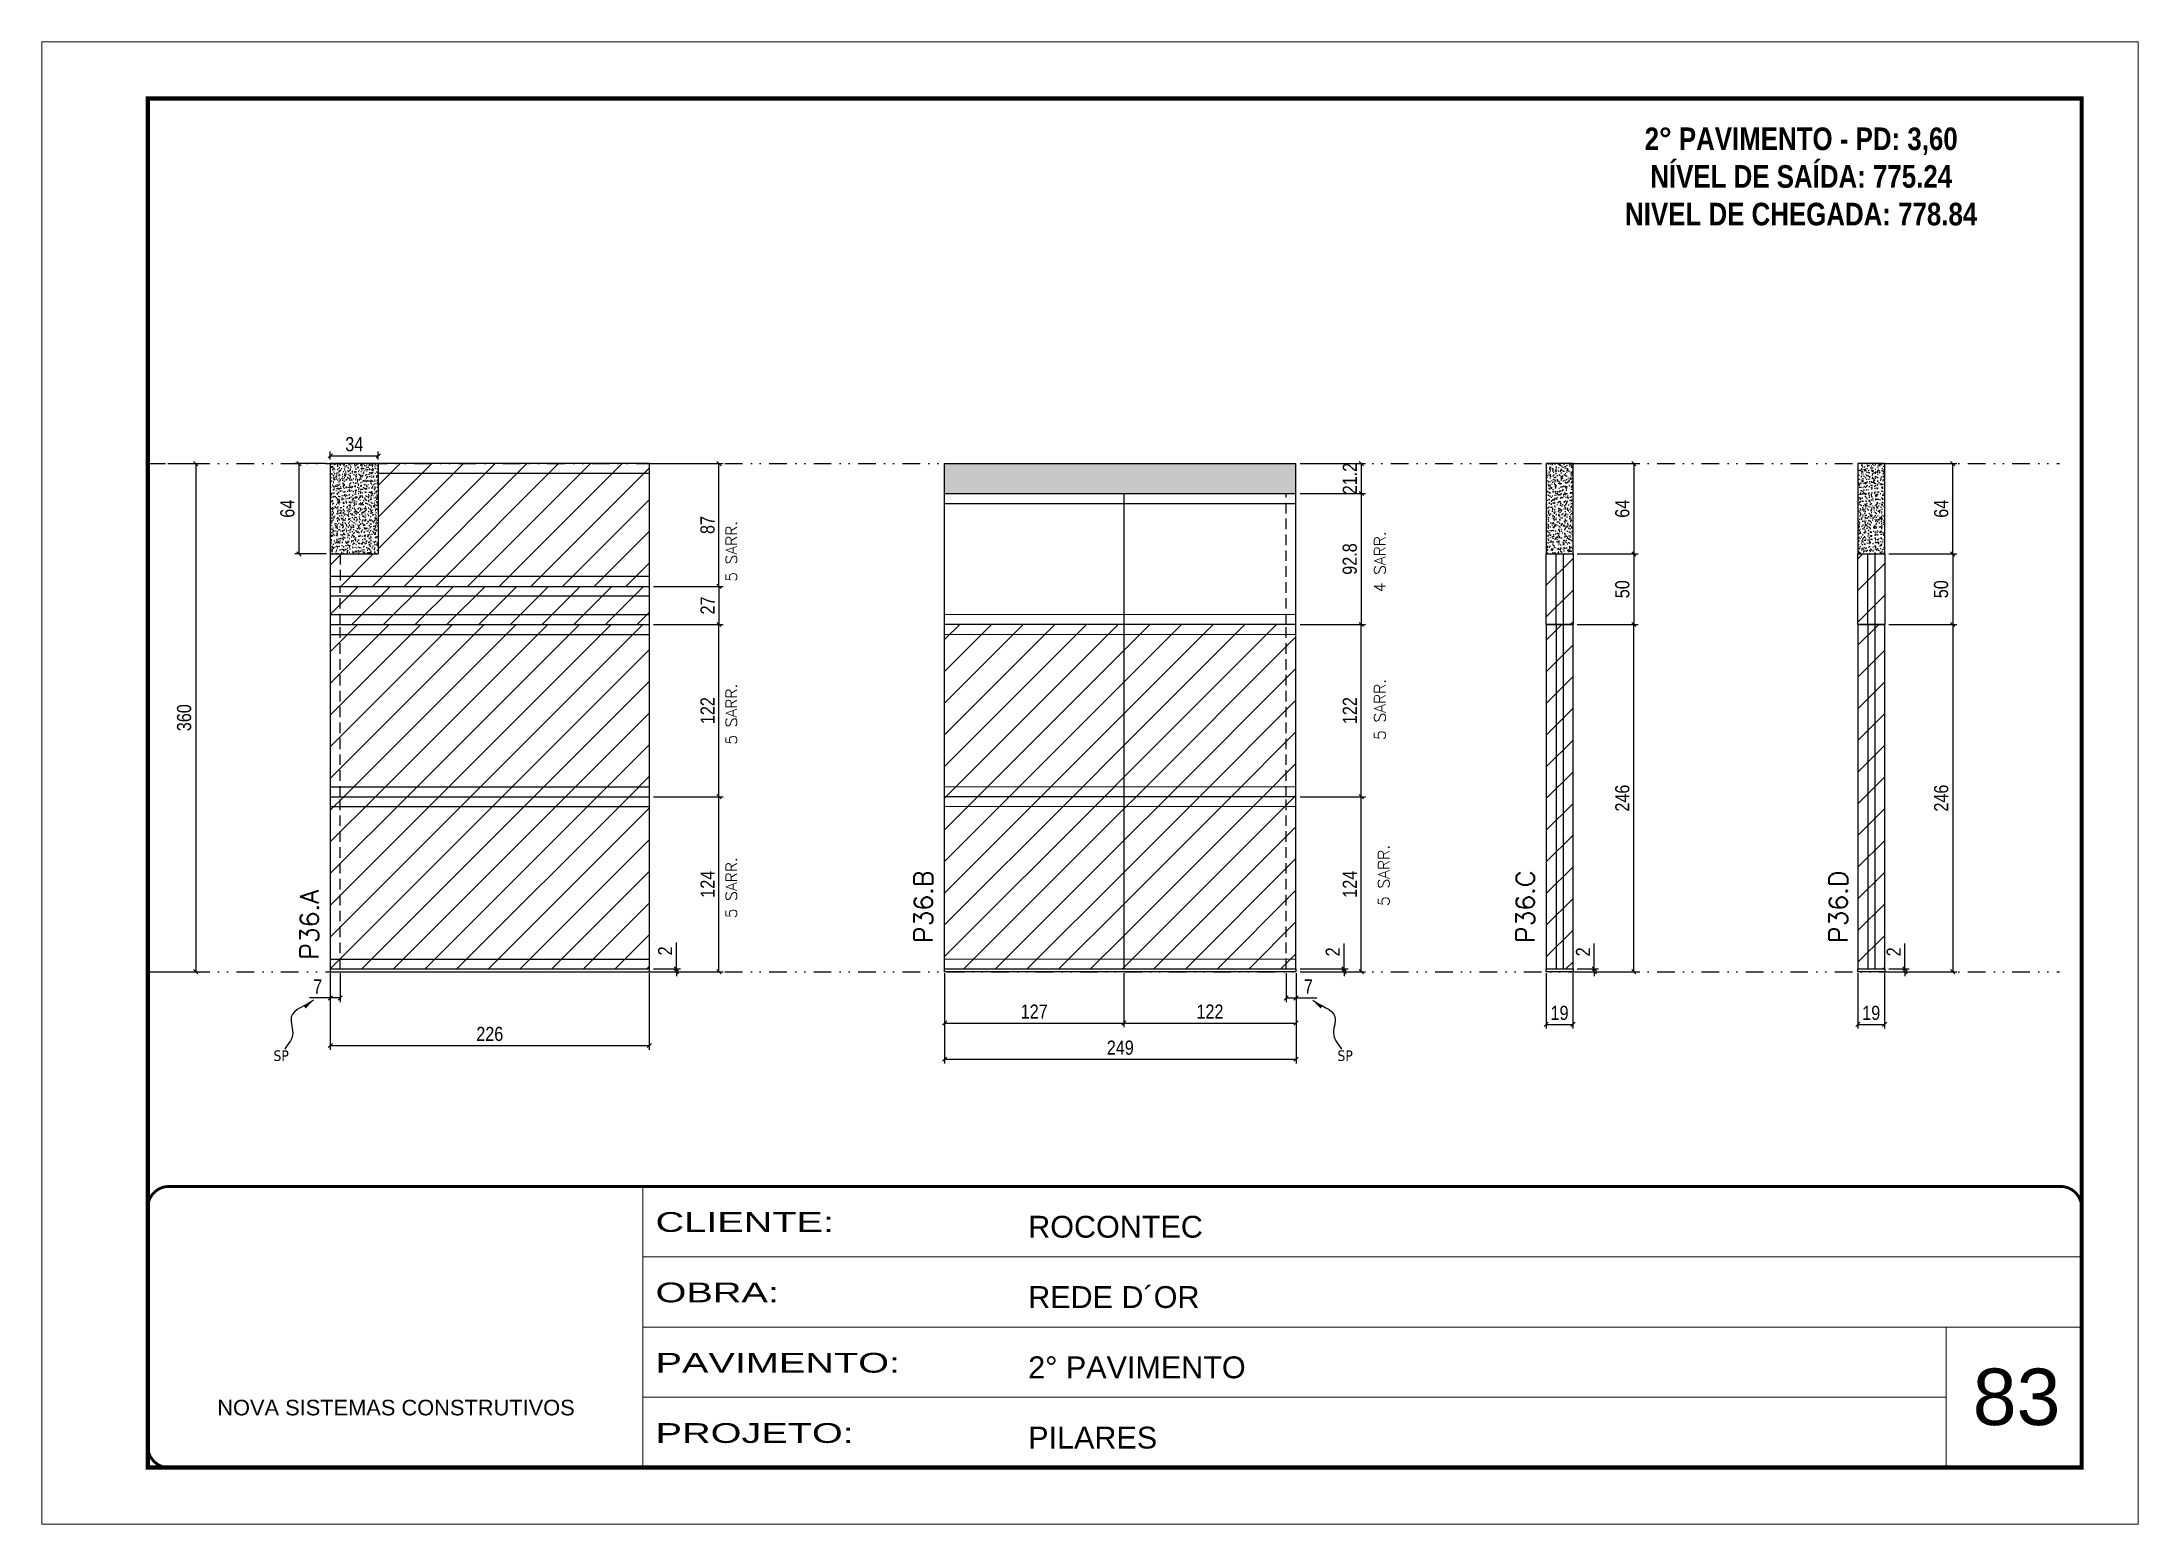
# Model space of a CAD drawing. Extents: x 2949 to 9203, y -16089 to 12527.
# Drawn here: x 6133 to 7618, y -11495 to -10445 of the extents above; entities that cross this region are included whole.
import ezdxf

# ---------------------------------------------------------------- set-up
doc = ezdxf.new("R2010")
doc.units = 0
for name, pattern in [('CONTINUO', [0]), ('DASHED', [0.75, 0.5, -0.25]), ('DIVIDE2', [0.625, 0.25, -0.125, 0, -0.125, 0, -0.125]), ('HIDDEN', [0.375, 0.25, -0.125])]:
    doc.linetypes.add(name, pattern=pattern)
for name, color, linetype, lineweight in [('CARIMBO', 255, 'Continuous', 9), ('Folhas', 255, 'Continuous', 9), ('Hachura', 251, 'Continuous', 9), ('Sarr 2.2x7', 40, 'Continuous', 9), ('SARRAFO DE PRESSAO', 251, 'DASHED', 9), ('Texto Seção', 7, 'Continuous', 15)]:
    doc.layers.add(name, color=color, linetype=linetype, lineweight=lineweight)
for name, color, linetype in [('COTA', 241, 'Continuous'), ('NOMENCLATURA', 7, 'Continuous'), ('Nível', 160, 'Continuous'), ('Painéis', 200, 'Continuous'), ('Romaneio', 10, 'Continuous'), ('SARR_2.2x7', 40, 'Continuous'), ('Sarrafo de Pressão', 42, 'HIDDEN'), ('texto', 7, 'Continuous')]:
    doc.layers.add(name, color=color, linetype=linetype)
doc.styles.add('ARIAL', font='arial.ttf')
doc.styles.add('COTA TECNICA', font='techl___.ttf', dxfattribs={"height": 10})
doc.styles.add('COTA TECNICA-50', font='techl___.ttf', dxfattribs={"height": 10})
doc.styles.add('REGUA-120', font='ROMANS.shx', dxfattribs={"height": 15})
doc.styles.add('ROMANC', font='techb___.ttf', dxfattribs={"height": 2.5})
doc.styles.add('ROMANS', font='romans.shx')
doc.styles.get("Standard").update_dxf_attribs({"font": 'arial.ttf'})
doc.styles.add('Tecnologia', font='')
doc.styles.get('Tecnologia').set_extended_font_data('Forgotten Futurist')
doc.dimstyles.new('COTA PAINEL-50', dxfattribs={"dimtxt": 10, "dimasz": 3, "dimexe": 3, "dimexo": 3, "dimgap": 3, "dimtad": 1, "dimdec": 1, "dimzin": 12, "dimdsep": 46, "dimtxsty": 'COTA TECNICA-50', "dimblk1": 'OBLIQUE', "dimblk2": 'OBLIQUE', "dimsah": 1, "dimcen": 0.9, "dimclrd": 4, "dimclre": 4, "dimclrt": 240, "dimadec": 1, "dimazin": 3, "dimtfac": 1, "dimtdec": 1, "dimtmove": 0, "dimatfit": 3, "dimfxl": 1, "dimtolj": 1, "dimtzin": 12, "dimarcsym": 0})
doc.dimstyles.new('PAINEL', dxfattribs={"dimtxt": 10, "dimasz": 3, "dimexe": 3, "dimexo": 3, "dimgap": 3, "dimtad": 1, "dimdec": 1, "dimzin": 12, "dimdsep": 46, "dimtxsty": 'COTA TECNICA', "dimblk1": 'OBLIQUE', "dimblk2": 'OBLIQUE', "dimsah": 1, "dimcen": 0.9, "dimclrd": 4, "dimclre": 4, "dimclrt": 240, "dimadec": 1, "dimazin": 3, "dimtfac": 1, "dimtdec": 1, "dimtmove": 0, "dimatfit": 3, "dimfxl": 1, "dimtolj": 1, "dimtzin": 12, "dimarcsym": 0})
doc.dimstyles.get("Standard").update_dxf_attribs({"dimtxt": 0.18, "dimasz": 0.18, "dimexe": 0.18, "dimexo": 0.0625, "dimgap": 0.09, "dimtad": 0, "dimtih": 1, "dimtoh": 1, "dimdec": 4, "dimzin": 0, "dimdsep": 46, "dimtxsty": 'Standard', "dimcen": 0.09, "dimadec": 0, "dimazin": 0, "dimtfac": 1, "dimtdec": 4, "dimtofl": 0, "dimtmove": 0, "dimatfit": 3, "dimfxl": 1, "dimtolj": 1, "dimtzin": 0, "dimarcsym": 0})
pattern_1 = [(45, (-127659.178, -38793.522), (-11.2253202, 11.2253202), [])]

msp = doc.modelspace()

# ---------------------------------------------------------------- texts
at = {"layer": 'CARIMBO', "style": 'ARIAL'}
msp.add_text('83', height=40, dxfattribs=at).set_placement((7500.39, -11424.62))
at = {"layer": 'NOMENCLATURA', "color": 2, "insert": (7378.86, -10478.71), "char_height": 16, "attachment_point": 2, "style": 'ROMANC'}
msp.add_mtext_dynamic_manual_height_columns('\\P2° PAVIMENTO - PD: 3,60\\PNÍVEL DE SAÍDA: 775.24\\PNIVEL DE CHEGADA: 778.84', width=300.2766, gutter_width=1, heights=[0], dxfattribs=at)
at = {"layer": 'texto', "color": 0, "char_height": 7.5, "attachment_point": 5}
for insert in [(6302.01, -11162.98), (7055.75, -11162.98)]:
    msp.add_mtext('{\\fTahoma|b0|i0|c0|p34;\\C4;SP}', dxfattribs=dict(at, insert=insert))
at = {"layer": 'Texto Seção', "linetype": 'Continuous', "style": 'ROMANS'}
for s, p in [('5 SARR.', (6624.94, -10827.2)), ('4 SARR.', (7084.41, -10834.67)), ('5 SARR.', (7084.41, -10939.26)), ('5 SARR.', (6624.94, -10942.57)), ('5 SARR.', (7087.12, -11056.86)), ('5 SARR.', (6624.94, -11065.57))]:
    msp.add_text(s, height=8, rotation=90, dxfattribs=at).set_placement(p)
at = {"layer": 'Texto Seção', "style": 'REGUA-120'}
msp.add_text('P36.A', height=13, rotation=90, dxfattribs=at).set_placement((6328.57, -11094.85))
at = {"layer": 'Texto Seção', "char_height": 13, "width": 285.3299, "attachment_point": 7, "rotation": 90, "style": 'REGUA-120'}
for s, insert in [('P36.B', (6763.52, -11083.02)), ('P36.C', (7189.9, -11083.02)), ('P36.D', (7411.7, -11083.02))]:
    msp.add_mtext(s, dxfattribs=dict(at, insert=insert))

# ---------------------------------------------------------------- blocks, each defined once
blk = doc.blocks.new('9999999999')
at = {"color": 30, "linetype": 'CONTINUO'}
for p, q in [((98564.6, 34230.2), (98564.6, 34429.4)), ((98564.6, 34379.6), (99584, 34379.6)), ((98564.6, 34329.8), (99488, 34329.8)), ((99584, 34329.8), (99488, 34329.8)), ((99488, 34329.8), (99488, 34230.2)), ((98564.6, 34280), (99488, 34280))]:
    blk.add_line(p, q, dxfattribs=at)
at = {"color": 30, "linetype": 'CONTINUO', "const_width": 2}
blk.add_lwpolyline([(99584, 34230.2), (99584, 34414.4, 0.414214), (99569, 34429.4), (98229, 34429.4, 0.414214), (98214, 34414.4), (98214, 34245.2, 0.414214), (98229, 34230.2), (99584, 34230.2)], format="xyb", dxfattribs=at)
at = {"layer": 'Folhas'}
blk.add_lwpolyline([(98139, 34190.2), (99624, 34190.2), (99624, 35240.2), (98139, 35240.2)], close=True, dxfattribs=at)
at = {"layer": 'Folhas', "color": 30, "const_width": 3}
blk.add_lwpolyline([(98214, 34230.2), (99584, 34230.2), (99584, 35200.2), (98214, 35200.2)], close=True, dxfattribs=at)
at = {"color": 7, "linetype": 'Continuous', "ltscale": 5, "style": 'ARIAL'}
for s, height, p in [('ROCONTEC', 15.48, (98837.7, 34393.1)), ('REDE D´OR', 15.48, (98837.7, 34343.3)), ('2° PAVIMENTO', 15.483, (98837.7, 34293.5)), ('NOVA SISTEMAS CONSTRUTIVOS', 11.059, (98263.2, 34267.2)), ('PILARES', 15.48, (98837.7, 34243.7))]:
    blk.add_text(s, height=height, dxfattribs=at).set_placement(p)
at = {"layer": 'Folhas', "color": 7, "style": 'Tecnologia', "width": 1.5}
for s, p in [('CLIENTE:', (98573.7, 34397.2)), ('OBRA:', (98573.7, 34347.3)), ('PAVIMENTO:', (98573.7, 34297.5)), ('PROJETO:', (98573.7, 34247.7))]:
    blk.add_text(s, height=14, dxfattribs=at).set_placement(p)
blk = doc.blocks.new('_Oblique')
at = {"color": 0, "linetype": 'ByBlock', "lineweight": -2}
blk.add_line((-0.5, -0.5), (0.5, 0.5), dxfattribs=at)
blk = doc.blocks.new('*D2806')
at = {"layer": 'COTA', "color": 4, "linetype": 'ByBlock', "lineweight": -2, "transparency": 16777216}
for p, q in [((6221.8, -10743.5), (6244.5, -10743.5)), ((6241.5, -10743.5), (6241.5, -11103.5)), ((6210.5, -11103.5), (6244.5, -11103.5))]:
    blk.add_line(p, q, dxfattribs=at)
at = {"layer": 'Defpoints', "color": 0, "linetype": 'ByBlock', "transparency": 16777216}
for p in [(6218.8, -10743.5), (6207.5, -11103.5), (6241.5, -11103.5)]:
    blk.add_point(p, dxfattribs=at)
at = {"layer": 'COTA', "color": 4, "linetype": 'ByBlock', "lineweight": -2, "transparency": 16777216, "xscale": 3, "yscale": 3, "zscale": 3}
for p, rotation in [((6241.5, -10743.5), 90), ((6241.5, -11103.5), 270)]:
    blk.add_blockref('_Oblique', p, dxfattribs=dict(at, rotation=rotation))
at = {"layer": 'COTA', "color": 240, "linetype": 'ByBlock', "transparency": 16777216, "insert": (6233.3, -10923.5), "char_height": 10, "attachment_point": 5, "rotation": 90, "style": 'COTA TECNICA'}
blk.add_mtext('\\A1;360', dxfattribs=at)
blk = doc.blocks.new('*D2755')
at = {"layer": 'COTA', "color": 4, "lineweight": -2, "transparency": 16777216}
for p, q in [((6336.8, -11104.5), (6336.8, -11158.7)), ((6562.8, -11104.5), (6562.8, -11158.7)), ((6336.8, -11155.7), (6562.8, -11155.7))]:
    blk.add_line(p, q, dxfattribs=at)
at = {"layer": 'Defpoints', "color": 0, "transparency": 16777216}
for p in [(6336.8, -11101.5), (6562.8, -11101.5), (6562.8, -11155.7)]:
    blk.add_point(p, dxfattribs=at)
at = {"layer": 'COTA', "color": 4, "lineweight": -2, "transparency": 16777216, "xscale": 3, "yscale": 3, "zscale": 3, "rotation": 180}
blk.add_blockref('_Oblique', (6336.8, -11155.7), dxfattribs=at)
at = {"layer": 'COTA', "color": 4, "lineweight": -2, "transparency": 16777216, "xscale": 3, "yscale": 3, "zscale": 3}
blk.add_blockref('_Oblique', (6562.8, -11155.7), dxfattribs=at)
at = {"layer": 'COTA', "color": 240, "transparency": 16777216, "insert": (6449.8, -11147.6), "char_height": 10, "attachment_point": 5, "style": 'COTA TECNICA'}
blk.add_mtext('\\A1;226', dxfattribs=at)
blk = doc.blocks.new('*D2756')
at = {"layer": 'COTA', "color": 4, "lineweight": -2, "transparency": 16777216}
for p, q in [((6336.8, -11106.5), (6336.8, -11125)), ((6343.8, -11104.5), (6343.8, -11125)), ((6336.8, -11122), (6322.1, -11122)), ((6343.8, -11122), (6336.8, -11122))]:
    blk.add_line(p, q, dxfattribs=at)
at = {"layer": 'Defpoints', "color": 0, "transparency": 16777216}
for p in [(6336.8, -11103.5), (6343.8, -11101.5), (6336.8, -11122)]:
    blk.add_point(p, dxfattribs=at)
at = {"layer": 'COTA', "color": 4, "lineweight": -2, "transparency": 16777216, "xscale": 3, "yscale": 3, "zscale": 3, "rotation": 180}
blk.add_blockref('_Oblique', (6336.8, -11122), dxfattribs=at)
at = {"layer": 'COTA', "color": 4, "lineweight": -2, "transparency": 16777216, "xscale": 3, "yscale": 3, "zscale": 3}
blk.add_blockref('_Oblique', (6343.8, -11122), dxfattribs=at)
at = {"layer": 'COTA', "color": 240, "transparency": 16777216, "insert": (6327.9, -11113.9), "char_height": 10, "attachment_point": 5, "style": 'COTA TECNICA-50'}
blk.add_mtext('\\A1;7', dxfattribs=at)
blk = doc.blocks.new('*D2725')
at = {"layer": 'Defpoints', "color": 0, "linetype": 'ByBlock', "transparency": 16777216}
for p in [(6562.8, -10979.5), (6612.2, -10979.5), (6562.8, -11103.5)]:
    blk.add_point(p, dxfattribs=at)
at = {"layer": 'Romaneio', "color": 4, "linetype": 'ByBlock', "lineweight": -2, "transparency": 16777216}
for p, q in [((6565.8, -10979.5), (6615.2, -10979.5)), ((6612.2, -11103.5), (6612.2, -10979.5)), ((6565.8, -11103.5), (6615.2, -11103.5))]:
    blk.add_line(p, q, dxfattribs=at)
at = {"layer": 'Romaneio', "color": 4, "linetype": 'ByBlock', "lineweight": -2, "transparency": 16777216, "xscale": 3, "yscale": 3, "zscale": 3}
for p, rotation in [((6612.2, -10979.5), 90), ((6612.2, -11103.5), 270)]:
    blk.add_blockref('_Oblique', p, dxfattribs=dict(at, rotation=rotation))
at = {"layer": 'Romaneio', "color": 240, "linetype": 'ByBlock', "transparency": 16777216, "insert": (6604.1, -11041.5), "char_height": 10, "attachment_point": 5, "rotation": 90, "style": 'COTA TECNICA'}
blk.add_mtext('\\A1;124', dxfattribs=at)
blk = doc.blocks.new('*D2726')
at = {"layer": 'COTA', "color": 4, "lineweight": -2, "transparency": 16777216}
for p, q in [((6582, -11101.5), (6582, -11082.7)), ((6565.8, -11101.5), (6585, -11101.5)), ((6565.8, -11103.5), (6585, -11103.5)), ((6582, -11103.5), (6582, -11101.5)), ((6582, -11103.5), (6582, -11106.5))]:
    blk.add_line(p, q, dxfattribs=at)
at = {"layer": 'Defpoints', "color": 0, "transparency": 16777216}
for p in [(6562.8, -11101.5), (6562.8, -11103.5), (6582, -11103.5)]:
    blk.add_point(p, dxfattribs=at)
at = {"layer": 'COTA', "color": 4, "lineweight": -2, "transparency": 16777216, "xscale": 3, "yscale": 3, "zscale": 3}
for p, rotation in [((6582, -11101.5), 270), ((6582, -11103.5), 90)]:
    blk.add_blockref('_Oblique', p, dxfattribs=dict(at, rotation=rotation))
at = {"layer": 'COTA', "color": 240, "transparency": 16777216, "insert": (6574, -11088.7), "char_height": 10, "attachment_point": 5, "rotation": 90, "style": 'COTA TECNICA-50'}
blk.add_mtext('\\A1;2', dxfattribs=at)
blk = doc.blocks.new('*D2727')
at = {"layer": 'COTA', "color": 4, "linetype": 'ByBlock', "lineweight": -2, "transparency": 16777216}
for p, q in [((6565.8, -10830.5), (6615.2, -10830.5)), ((6612.2, -10830.5), (6612.2, -10857.5)), ((6565.8, -10857.5), (6615.2, -10857.5))]:
    blk.add_line(p, q, dxfattribs=at)
at = {"layer": 'Defpoints', "color": 0, "linetype": 'ByBlock', "transparency": 16777216}
for p in [(6562.8, -10830.5), (6562.8, -10857.5), (6612.2, -10857.5)]:
    blk.add_point(p, dxfattribs=at)
at = {"layer": 'COTA', "color": 4, "linetype": 'ByBlock', "lineweight": -2, "transparency": 16777216, "xscale": 3, "yscale": 3, "zscale": 3}
for p, rotation in [((6612.2, -10830.5), 90), ((6612.2, -10857.5), 270)]:
    blk.add_blockref('_Oblique', p, dxfattribs=dict(at, rotation=rotation))
at = {"layer": 'COTA', "color": 240, "linetype": 'ByBlock', "transparency": 16777216, "insert": (6604.1, -10844), "char_height": 10, "attachment_point": 5, "rotation": 90, "style": 'COTA TECNICA'}
blk.add_mtext('\\A1;27', dxfattribs=at)
blk = doc.blocks.new('*D2781')
at = {"layer": 'COTA', "color": 4, "linetype": 'ByBlock', "lineweight": -2, "transparency": 16777216}
for p, q in [((6333.8, -10743.5), (6311.6, -10743.5)), ((6314.6, -10743.5), (6314.6, -10807.5)), ((6333.8, -10807.5), (6311.6, -10807.5))]:
    blk.add_line(p, q, dxfattribs=at)
at = {"layer": 'Defpoints', "color": 0, "linetype": 'ByBlock', "transparency": 16777216}
for p in [(6336.8, -10743.5), (6314.6, -10807.5), (6336.8, -10807.5)]:
    blk.add_point(p, dxfattribs=at)
at = {"layer": 'COTA', "color": 4, "linetype": 'ByBlock', "lineweight": -2, "transparency": 16777216, "xscale": 3, "yscale": 3, "zscale": 3}
for p, rotation in [((6314.6, -10743.5), 90), ((6314.6, -10807.5), 270)]:
    blk.add_blockref('_Oblique', p, dxfattribs=dict(at, rotation=rotation))
at = {"layer": 'COTA', "color": 240, "linetype": 'ByBlock', "transparency": 16777216, "insert": (6306.5, -10775.5), "char_height": 10, "attachment_point": 5, "rotation": 90, "style": 'COTA TECNICA'}
blk.add_mtext('\\A1;64', dxfattribs=at)
blk = doc.blocks.new('*D2728')
at = {"layer": 'COTA', "color": 4, "lineweight": -2, "transparency": 16777216}
for p, q in [((6772, -11104.5), (6772, -11168.4)), ((7021, -11104.5), (7021, -11168.4)), ((6772, -11165.4), (7021, -11165.4))]:
    blk.add_line(p, q, dxfattribs=at)
at = {"layer": 'Defpoints', "color": 0, "transparency": 16777216}
for p in [(6772, -11101.5), (7021, -11101.5), (7021, -11165.4)]:
    blk.add_point(p, dxfattribs=at)
at = {"layer": 'COTA', "color": 4, "lineweight": -2, "transparency": 16777216, "xscale": 3, "yscale": 3, "zscale": 3, "rotation": 180}
blk.add_blockref('_Oblique', (6772, -11165.4), dxfattribs=at)
at = {"layer": 'COTA', "color": 4, "lineweight": -2, "transparency": 16777216, "xscale": 3, "yscale": 3, "zscale": 3}
blk.add_blockref('_Oblique', (7021, -11165.4), dxfattribs=at)
at = {"layer": 'COTA', "color": 240, "transparency": 16777216, "insert": (6896.5, -11157.3), "char_height": 10, "attachment_point": 5, "style": 'COTA TECNICA'}
blk.add_mtext('\\A1;249', dxfattribs=at)
blk = doc.blocks.new('*D2729')
at = {"layer": 'COTA', "color": 4, "lineweight": -2, "transparency": 16777216}
for p, q in [((7014, -11104.5), (7014, -11125)), ((7021, -11106.5), (7021, -11125)), ((7014, -11122), (7021, -11122)), ((7021, -11122), (7035.7, -11122))]:
    blk.add_line(p, q, dxfattribs=at)
at = {"layer": 'Defpoints', "color": 0, "transparency": 16777216}
for p in [(7014, -11101.5), (7021, -11103.5), (7021, -11122)]:
    blk.add_point(p, dxfattribs=at)
at = {"layer": 'COTA', "color": 4, "lineweight": -2, "transparency": 16777216, "xscale": 3, "yscale": 3, "zscale": 3, "rotation": 180}
blk.add_blockref('_Oblique', (7014, -11122), dxfattribs=at)
at = {"layer": 'COTA', "color": 4, "lineweight": -2, "transparency": 16777216, "xscale": 3, "yscale": 3, "zscale": 3}
blk.add_blockref('_Oblique', (7021, -11122), dxfattribs=at)
at = {"layer": 'COTA', "color": 240, "transparency": 16777216, "insert": (7029.8, -11113.9), "char_height": 10, "attachment_point": 5, "style": 'COTA TECNICA-50'}
blk.add_mtext('\\A1;7', dxfattribs=at)
blk = doc.blocks.new('*D2730')
at = {"layer": 'COTA', "color": 4, "lineweight": -2, "transparency": 16777216}
for p, q in [((7024, -10979.5), (7070.2, -10979.5)), ((7067.2, -11103.5), (7067.2, -10979.5)), ((7024, -11103.5), (7070.2, -11103.5))]:
    blk.add_line(p, q, dxfattribs=at)
at = {"layer": 'Defpoints', "color": 0, "transparency": 16777216}
for p in [(7021, -10979.5), (7067.2, -10979.5), (7021, -11103.5)]:
    blk.add_point(p, dxfattribs=at)
at = {"layer": 'COTA', "color": 4, "lineweight": -2, "transparency": 16777216, "xscale": 3, "yscale": 3, "zscale": 3}
for p, rotation in [((7067.2, -10979.5), 90), ((7067.2, -11103.5), 270)]:
    blk.add_blockref('_Oblique', p, dxfattribs=dict(at, rotation=rotation))
at = {"layer": 'COTA', "color": 240, "transparency": 16777216, "insert": (7059.1, -11041.5), "char_height": 10, "attachment_point": 5, "rotation": 90, "style": 'COTA TECNICA-50'}
blk.add_mtext('\\A1;124', dxfattribs=at)
blk = doc.blocks.new('*D2731')
at = {"layer": 'COTA', "color": 4, "lineweight": -2, "transparency": 16777216}
for p, q in [((7055, -11101.5), (7055, -11083.4)), ((7024, -11101.5), (7058, -11101.5)), ((7024, -11103.5), (7058, -11103.5)), ((7055, -11103.5), (7055, -11101.5)), ((7055, -11103.5), (7055, -11106.5))]:
    blk.add_line(p, q, dxfattribs=at)
at = {"layer": 'Defpoints', "color": 0, "transparency": 16777216}
for p in [(7021, -11101.5), (7021, -11103.5), (7055, -11103.5)]:
    blk.add_point(p, dxfattribs=at)
at = {"layer": 'COTA', "color": 4, "lineweight": -2, "transparency": 16777216, "xscale": 3, "yscale": 3, "zscale": 3}
for p, rotation in [((7055, -11101.5), 270), ((7055, -11103.5), 90)]:
    blk.add_blockref('_Oblique', p, dxfattribs=dict(at, rotation=rotation))
at = {"layer": 'COTA', "color": 240, "transparency": 16777216, "insert": (7047, -11089.4), "char_height": 10, "attachment_point": 5, "rotation": 90, "style": 'COTA TECNICA-50'}
blk.add_mtext('\\A1;2', dxfattribs=at)
blk = doc.blocks.new('*D2732')
at = {"layer": 'COTA', "color": 4, "linetype": 'ByBlock', "lineweight": -2, "transparency": 16777216}
for p, q in [((7024, -10764.7), (7070.2, -10764.7)), ((7067.2, -10764.7), (7067.2, -10857.5)), ((7024, -10857.5), (7070.2, -10857.5))]:
    blk.add_line(p, q, dxfattribs=at)
at = {"layer": 'Defpoints', "color": 0, "linetype": 'ByBlock', "transparency": 16777216}
for p in [(7021, -10764.7), (7021, -10857.5), (7067.2, -10857.5)]:
    blk.add_point(p, dxfattribs=at)
at = {"layer": 'COTA', "color": 4, "linetype": 'ByBlock', "lineweight": -2, "transparency": 16777216, "xscale": 3, "yscale": 3, "zscale": 3}
for p, rotation in [((7067.2, -10764.7), 90), ((7067.2, -10857.5), 270)]:
    blk.add_blockref('_Oblique', p, dxfattribs=dict(at, rotation=rotation))
at = {"layer": 'COTA', "color": 240, "linetype": 'ByBlock', "transparency": 16777216, "insert": (7059.1, -10811.1), "char_height": 10, "attachment_point": 5, "rotation": 90, "style": 'COTA TECNICA'}
blk.add_mtext('\\A1;92.8', dxfattribs=at)
blk = doc.blocks.new('*D2733')
at = {"layer": 'COTA', "color": 4, "linetype": 'ByBlock', "lineweight": -2, "transparency": 16777216}
for p, q in [((7024, -10857.5), (7070.2, -10857.5)), ((7067.2, -10979.5), (7067.2, -10857.5)), ((7024, -10979.5), (7070.2, -10979.5))]:
    blk.add_line(p, q, dxfattribs=at)
at = {"layer": 'Defpoints', "color": 0, "linetype": 'ByBlock', "transparency": 16777216}
for p in [(7021, -10857.5), (7067.2, -10857.5), (7021, -10979.5)]:
    blk.add_point(p, dxfattribs=at)
at = {"layer": 'COTA', "color": 4, "linetype": 'ByBlock', "lineweight": -2, "transparency": 16777216, "xscale": 3, "yscale": 3, "zscale": 3}
for p, rotation in [((7067.2, -10857.5), 90), ((7067.2, -10979.5), 270)]:
    blk.add_blockref('_Oblique', p, dxfattribs=dict(at, rotation=rotation))
at = {"layer": 'COTA', "color": 240, "linetype": 'ByBlock', "transparency": 16777216, "insert": (7059.1, -10918.5), "char_height": 10, "attachment_point": 5, "rotation": 90, "style": 'COTA TECNICA'}
blk.add_mtext('\\A1;122', dxfattribs=at)
blk = doc.blocks.new('*D2782')
at = {"layer": 'COTA', "color": 4, "linetype": 'ByBlock', "lineweight": -2, "transparency": 16777216}
for p, q in [((6772, -11104.5), (6772, -11142.8)), ((6899, -11104.5), (6899, -11142.8)), ((6772, -11139.8), (6899, -11139.8))]:
    blk.add_line(p, q, dxfattribs=at)
at = {"layer": 'Defpoints', "color": 0, "linetype": 'ByBlock', "transparency": 16777216}
for p in [(6772, -11101.5), (6899, -11101.5), (6899, -11139.8)]:
    blk.add_point(p, dxfattribs=at)
at = {"layer": 'COTA', "color": 4, "linetype": 'ByBlock', "lineweight": -2, "transparency": 16777216, "xscale": 3, "yscale": 3, "zscale": 3, "rotation": 180}
blk.add_blockref('_Oblique', (6772, -11139.8), dxfattribs=at)
at = {"layer": 'COTA', "color": 4, "linetype": 'ByBlock', "lineweight": -2, "transparency": 16777216, "xscale": 3, "yscale": 3, "zscale": 3}
blk.add_blockref('_Oblique', (6899, -11139.8), dxfattribs=at)
at = {"layer": 'COTA', "color": 240, "linetype": 'ByBlock', "transparency": 16777216, "insert": (6835.5, -11131.7), "char_height": 10, "attachment_point": 5, "style": 'COTA TECNICA'}
blk.add_mtext('\\A1;127', dxfattribs=at)
blk = doc.blocks.new('*D2783')
at = {"layer": 'COTA', "color": 4, "linetype": 'ByBlock', "lineweight": -2, "transparency": 16777216}
for p, q in [((6899, -11104.5), (6899, -11142.8)), ((7021, -11106.5), (7021, -11142.8)), ((6899, -11139.8), (7021, -11139.8))]:
    blk.add_line(p, q, dxfattribs=at)
at = {"layer": 'Defpoints', "color": 0, "linetype": 'ByBlock', "transparency": 16777216}
for p in [(6899, -11101.5), (7021, -11103.5), (7021, -11139.8)]:
    blk.add_point(p, dxfattribs=at)
at = {"layer": 'COTA', "color": 4, "linetype": 'ByBlock', "lineweight": -2, "transparency": 16777216, "xscale": 3, "yscale": 3, "zscale": 3, "rotation": 180}
blk.add_blockref('_Oblique', (6899, -11139.8), dxfattribs=at)
at = {"layer": 'COTA', "color": 4, "linetype": 'ByBlock', "lineweight": -2, "transparency": 16777216, "xscale": 3, "yscale": 3, "zscale": 3}
blk.add_blockref('_Oblique', (7021, -11139.8), dxfattribs=at)
at = {"layer": 'COTA', "color": 240, "linetype": 'ByBlock', "transparency": 16777216, "insert": (6960, -11131.7), "char_height": 10, "attachment_point": 5, "style": 'COTA TECNICA'}
blk.add_mtext('\\A1;122', dxfattribs=at)
blk = doc.blocks.new('*D2734')
at = {"layer": 'COTA', "color": 4, "lineweight": -2, "transparency": 16777216}
for p, q in [((7198.2, -11104.5), (7198.2, -11143.8)), ((7217.2, -11104.5), (7217.2, -11143.8)), ((7198.2, -11140.8), (7217.2, -11140.8))]:
    blk.add_line(p, q, dxfattribs=at)
at = {"layer": 'Defpoints', "color": 0, "transparency": 16777216}
for p in [(7198.2, -11101.5), (7217.2, -11101.5), (7217.2, -11140.8)]:
    blk.add_point(p, dxfattribs=at)
at = {"layer": 'COTA', "color": 4, "lineweight": -2, "transparency": 16777216, "xscale": 3, "yscale": 3, "zscale": 3, "rotation": 180}
blk.add_blockref('_Oblique', (7198.2, -11140.8), dxfattribs=at)
at = {"layer": 'COTA', "color": 4, "lineweight": -2, "transparency": 16777216, "xscale": 3, "yscale": 3, "zscale": 3}
blk.add_blockref('_Oblique', (7217.2, -11140.8), dxfattribs=at)
at = {"layer": 'COTA', "color": 240, "transparency": 16777216, "insert": (7207.7, -11132.7), "char_height": 10, "attachment_point": 5, "style": 'COTA TECNICA'}
blk.add_mtext('\\A1;19', dxfattribs=at)
blk = doc.blocks.new('*D2735')
at = {"layer": 'COTA', "color": 4, "lineweight": -2, "transparency": 16777216}
for p, q in [((7419, -11104.5), (7419, -11143.8)), ((7438, -11104.5), (7438, -11143.8)), ((7419, -11140.8), (7438, -11140.8))]:
    blk.add_line(p, q, dxfattribs=at)
at = {"layer": 'Defpoints', "color": 0, "transparency": 16777216}
for p in [(7419, -11101.5), (7438, -11101.5), (7438, -11140.8)]:
    blk.add_point(p, dxfattribs=at)
at = {"layer": 'COTA', "color": 4, "lineweight": -2, "transparency": 16777216, "xscale": 3, "yscale": 3, "zscale": 3, "rotation": 180}
blk.add_blockref('_Oblique', (7419, -11140.8), dxfattribs=at)
at = {"layer": 'COTA', "color": 4, "lineweight": -2, "transparency": 16777216, "xscale": 3, "yscale": 3, "zscale": 3}
blk.add_blockref('_Oblique', (7438, -11140.8), dxfattribs=at)
at = {"layer": 'COTA', "color": 240, "transparency": 16777216, "insert": (7428.5, -11132.7), "char_height": 10, "attachment_point": 5, "style": 'COTA TECNICA'}
blk.add_mtext('\\A1;19', dxfattribs=at)
blk = doc.blocks.new('*D2736')
at = {"layer": 'COTA', "color": 4, "lineweight": -2, "transparency": 16777216}
for p, q in [((7441, -10857.5), (7489.2, -10857.5)), ((7486.2, -10857.5), (7486.2, -11103.5)), ((7441, -11103.5), (7489.2, -11103.5))]:
    blk.add_line(p, q, dxfattribs=at)
at = {"layer": 'Defpoints', "color": 0, "transparency": 16777216}
for p in [(7438, -10857.5), (7438, -11103.5), (7486.2, -11103.5)]:
    blk.add_point(p, dxfattribs=at)
at = {"layer": 'COTA', "color": 4, "lineweight": -2, "transparency": 16777216, "xscale": 3, "yscale": 3, "zscale": 3}
for p, rotation in [((7486.2, -10857.5), 90), ((7486.2, -11103.5), 270)]:
    blk.add_blockref('_Oblique', p, dxfattribs=dict(at, rotation=rotation))
at = {"layer": 'COTA', "color": 240, "transparency": 16777216, "insert": (7478.1, -10980.5), "char_height": 10, "attachment_point": 5, "rotation": 90, "style": 'COTA TECNICA'}
blk.add_mtext('\\A1;246', dxfattribs=at)
blk = doc.blocks.new('*D2737')
at = {"layer": 'COTA', "color": 4, "lineweight": -2, "transparency": 16777216}
for p, q in [((7441, -10743.5), (7489.2, -10743.5)), ((7486.2, -10807.5), (7486.2, -10743.5)), ((7441, -10807.5), (7489.2, -10807.5))]:
    blk.add_line(p, q, dxfattribs=at)
at = {"layer": 'Defpoints', "color": 0, "transparency": 16777216}
for p in [(7438, -10743.5), (7486.2, -10743.5), (7438, -10807.5)]:
    blk.add_point(p, dxfattribs=at)
at = {"layer": 'COTA', "color": 4, "lineweight": -2, "transparency": 16777216, "xscale": 3, "yscale": 3, "zscale": 3}
for p, rotation in [((7486.2, -10743.5), 90), ((7486.2, -10807.5), 270)]:
    blk.add_blockref('_Oblique', p, dxfattribs=dict(at, rotation=rotation))
at = {"layer": 'COTA', "color": 240, "transparency": 16777216, "insert": (7478.1, -10775.5), "char_height": 10, "attachment_point": 5, "rotation": 90, "style": 'COTA TECNICA'}
blk.add_mtext('\\A1;64', dxfattribs=at)
blk = doc.blocks.new('*D2738')
at = {"layer": 'COTA', "color": 4, "lineweight": -2, "transparency": 16777216}
for p, q in [((7220.2, -10857.5), (7263.3, -10857.5)), ((7260.3, -11103.5), (7260.3, -10857.5)), ((7220.2, -11103.5), (7263.3, -11103.5))]:
    blk.add_line(p, q, dxfattribs=at)
at = {"layer": 'Defpoints', "color": 0, "transparency": 16777216}
for p in [(7217.2, -10857.5), (7260.3, -10857.5), (7217.2, -11103.5)]:
    blk.add_point(p, dxfattribs=at)
at = {"layer": 'COTA', "color": 4, "lineweight": -2, "transparency": 16777216, "xscale": 3, "yscale": 3, "zscale": 3}
for p, rotation in [((7260.3, -10857.5), 90), ((7260.3, -11103.5), 270)]:
    blk.add_blockref('_Oblique', p, dxfattribs=dict(at, rotation=rotation))
at = {"layer": 'COTA', "color": 240, "transparency": 16777216, "insert": (7252.2, -10980.5), "char_height": 10, "attachment_point": 5, "rotation": 90, "style": 'COTA TECNICA'}
blk.add_mtext('\\A1;246', dxfattribs=at)
blk = doc.blocks.new('*D2739')
at = {"layer": 'COTA', "color": 4, "lineweight": -2, "transparency": 16777216}
for p, q in [((7232.3, -11101.5), (7232.3, -11083.4)), ((7220.2, -11101.5), (7235.3, -11101.5)), ((7220.2, -11103.5), (7235.3, -11103.5)), ((7232.3, -11103.5), (7232.3, -11101.5)), ((7232.3, -11103.5), (7232.3, -11106.5))]:
    blk.add_line(p, q, dxfattribs=at)
at = {"layer": 'Defpoints', "color": 0, "transparency": 16777216}
for p in [(7217.2, -11101.5), (7217.2, -11103.5), (7232.3, -11101.5)]:
    blk.add_point(p, dxfattribs=at)
at = {"layer": 'COTA', "color": 4, "lineweight": -2, "transparency": 16777216, "xscale": 3, "yscale": 3, "zscale": 3}
for p, rotation in [((7232.3, -11101.5), 270), ((7232.3, -11103.5), 90)]:
    blk.add_blockref('_Oblique', p, dxfattribs=dict(at, rotation=rotation))
at = {"layer": 'COTA', "color": 240, "transparency": 16777216, "insert": (7224.3, -11089.4), "char_height": 10, "attachment_point": 5, "rotation": 90, "style": 'COTA TECNICA-50'}
blk.add_mtext('\\A1;2', dxfattribs=at)
blk = doc.blocks.new('*D2784')
at = {"layer": 'COTA', "color": 4, "linetype": 'ByBlock', "lineweight": -2, "transparency": 16777216}
for p, q in [((7220.2, -10743.5), (7263.3, -10743.5)), ((7260.3, -10743.5), (7260.3, -10807.5)), ((7220.2, -10807.5), (7263.3, -10807.5))]:
    blk.add_line(p, q, dxfattribs=at)
at = {"layer": 'Defpoints', "color": 0, "linetype": 'ByBlock', "transparency": 16777216}
for p in [(7217.2, -10743.5), (7217.2, -10807.5), (7260.3, -10807.5)]:
    blk.add_point(p, dxfattribs=at)
at = {"layer": 'COTA', "color": 4, "linetype": 'ByBlock', "lineweight": -2, "transparency": 16777216, "xscale": 3, "yscale": 3, "zscale": 3}
for p, rotation in [((7260.3, -10743.5), 90), ((7260.3, -10807.5), 270)]:
    blk.add_blockref('_Oblique', p, dxfattribs=dict(at, rotation=rotation))
at = {"layer": 'COTA', "color": 240, "linetype": 'ByBlock', "transparency": 16777216, "insert": (7252.2, -10775.5), "char_height": 10, "attachment_point": 5, "rotation": 90, "style": 'COTA TECNICA'}
blk.add_mtext('\\A1;64', dxfattribs=at)
blk = doc.blocks.new('*D2785')
at = {"layer": 'COTA', "color": 4, "linetype": 'ByBlock', "lineweight": -2, "transparency": 16777216}
for p, q in [((7452.4, -11101.5), (7452.4, -11083.4)), ((7441, -11101.5), (7455.4, -11101.5)), ((7441, -11103.5), (7455.4, -11103.5)), ((7452.4, -11103.5), (7452.4, -11101.5)), ((7452.4, -11103.5), (7452.4, -11106.5))]:
    blk.add_line(p, q, dxfattribs=at)
at = {"layer": 'Defpoints', "color": 0, "linetype": 'ByBlock', "transparency": 16777216}
for p in [(7438, -11101.5), (7438, -11103.5), (7452.4, -11101.5)]:
    blk.add_point(p, dxfattribs=at)
at = {"layer": 'COTA', "color": 4, "linetype": 'ByBlock', "lineweight": -2, "transparency": 16777216, "xscale": 3, "yscale": 3, "zscale": 3}
for p, rotation in [((7452.4, -11101.5), 270), ((7452.4, -11103.5), 90)]:
    blk.add_blockref('_Oblique', p, dxfattribs=dict(at, rotation=rotation))
at = {"layer": 'COTA', "color": 240, "linetype": 'ByBlock', "transparency": 16777216, "insert": (7444.4, -11089.4), "char_height": 10, "attachment_point": 5, "rotation": 90, "style": 'COTA TECNICA'}
blk.add_mtext('\\A1;2', dxfattribs=at)
blk = doc.blocks.new('*D2786')
at = {"layer": 'COTA', "color": 4, "linetype": 'ByBlock', "lineweight": -2, "transparency": 16777216}
for p, q in [((6565.8, -10857.5), (6615.2, -10857.5)), ((6612.2, -10979.5), (6612.2, -10857.5)), ((6565.8, -10979.5), (6615.2, -10979.5))]:
    blk.add_line(p, q, dxfattribs=at)
at = {"layer": 'Defpoints', "color": 0, "linetype": 'ByBlock', "transparency": 16777216}
for p in [(6562.8, -10857.5), (6612.2, -10857.5), (6562.8, -10979.5)]:
    blk.add_point(p, dxfattribs=at)
at = {"layer": 'COTA', "color": 4, "linetype": 'ByBlock', "lineweight": -2, "transparency": 16777216, "xscale": 3, "yscale": 3, "zscale": 3}
for p, rotation in [((6612.2, -10857.5), 90), ((6612.2, -10979.5), 270)]:
    blk.add_blockref('_Oblique', p, dxfattribs=dict(at, rotation=rotation))
at = {"layer": 'COTA', "color": 240, "linetype": 'ByBlock', "transparency": 16777216, "insert": (6604.1, -10918.5), "char_height": 10, "attachment_point": 5, "rotation": 90, "style": 'COTA TECNICA'}
blk.add_mtext('\\A1;122', dxfattribs=at)
blk = doc.blocks.new('*D2824')
at = {"layer": 'COTA', "color": 4, "linetype": 'ByBlock', "lineweight": -2, "transparency": 16777216}
for p, q in [((6565.8, -10743.5), (6615.2, -10743.5)), ((6612.2, -10830.5), (6612.2, -10743.5)), ((6565.8, -10830.5), (6615.2, -10830.5))]:
    blk.add_line(p, q, dxfattribs=at)
at = {"layer": 'Defpoints', "color": 0, "linetype": 'ByBlock', "transparency": 16777216}
for p in [(6562.8, -10743.5), (6612.2, -10743.5), (6562.8, -10830.5)]:
    blk.add_point(p, dxfattribs=at)
at = {"layer": 'COTA', "color": 4, "linetype": 'ByBlock', "lineweight": -2, "transparency": 16777216, "xscale": 3, "yscale": 3, "zscale": 3}
for p, rotation in [((6612.2, -10743.5), 90), ((6612.2, -10830.5), 270)]:
    blk.add_blockref('_Oblique', p, dxfattribs=dict(at, rotation=rotation))
at = {"layer": 'COTA', "color": 240, "linetype": 'ByBlock', "transparency": 16777216, "insert": (6604.1, -10787), "char_height": 10, "attachment_point": 5, "rotation": 90, "style": 'COTA TECNICA'}
blk.add_mtext('\\A1;87', dxfattribs=at)
blk = doc.blocks.new('*D2825')
at = {"layer": 'COTA', "color": 4, "linetype": 'ByBlock', "lineweight": -2, "transparency": 16777216}
for p, q in [((7024, -10743.5), (7070.2, -10743.5)), ((7067.2, -10743.5), (7067.2, -10764.7)), ((7024, -10764.7), (7070.2, -10764.7))]:
    blk.add_line(p, q, dxfattribs=at)
at = {"layer": 'Defpoints', "color": 0, "linetype": 'ByBlock', "transparency": 16777216}
for p in [(7021, -10743.5), (7021, -10764.7), (7067.2, -10764.7)]:
    blk.add_point(p, dxfattribs=at)
at = {"layer": 'COTA', "color": 4, "linetype": 'ByBlock', "lineweight": -2, "transparency": 16777216, "xscale": 3, "yscale": 3, "zscale": 3}
for p, rotation in [((7067.2, -10743.5), 90), ((7067.2, -10764.7), 270)]:
    blk.add_blockref('_Oblique', p, dxfattribs=dict(at, rotation=rotation))
at = {"layer": 'COTA', "color": 240, "linetype": 'ByBlock', "transparency": 16777216, "insert": (7059.1, -10754.1), "char_height": 10, "attachment_point": 5, "rotation": 90, "style": 'COTA TECNICA'}
blk.add_mtext('\\A1;21.2', dxfattribs=at)
blk = doc.blocks.new('*D2779')
at = {"layer": 'COTA', "color": 4, "linetype": 'ByBlock', "lineweight": -2, "transparency": 16777216}
for p, q in [((6336.8, -10740.5), (6336.8, -10735)), ((6370.8, -10740.5), (6370.8, -10735)), ((6336.8, -10738), (6370.8, -10738))]:
    blk.add_line(p, q, dxfattribs=at)
at = {"layer": 'Defpoints', "color": 0, "linetype": 'ByBlock', "transparency": 16777216}
for p in [(6336.8, -10743.5), (6370.8, -10738), (6370.8, -10743.5)]:
    blk.add_point(p, dxfattribs=at)
at = {"layer": 'COTA', "color": 4, "linetype": 'ByBlock', "lineweight": -2, "transparency": 16777216, "xscale": 3, "yscale": 3, "zscale": 3, "rotation": 180}
blk.add_blockref('_Oblique', (6336.8, -10738), dxfattribs=at)
at = {"layer": 'COTA', "color": 4, "linetype": 'ByBlock', "lineweight": -2, "transparency": 16777216, "xscale": 3, "yscale": 3, "zscale": 3}
blk.add_blockref('_Oblique', (6370.8, -10738), dxfattribs=at)
at = {"layer": 'COTA', "color": 240, "linetype": 'ByBlock', "transparency": 16777216, "insert": (6353.8, -10729.8), "char_height": 10, "attachment_point": 5, "style": 'COTA TECNICA'}
blk.add_mtext('\\A1;34', dxfattribs=at)
blk = doc.blocks.new('*D2780')
at = {"layer": 'COTA', "color": 4, "lineweight": -2, "transparency": 16777216}
for p, q in [((7220.2, -10807.5), (7263.3, -10807.5)), ((7260.3, -10807.5), (7260.3, -10857.5)), ((7220.2, -10857.5), (7263.3, -10857.5))]:
    blk.add_line(p, q, dxfattribs=at)
at = {"layer": 'Defpoints', "color": 0, "transparency": 16777216}
for p in [(7217.2, -10807.5), (7217.2, -10857.5), (7260.3, -10857.5)]:
    blk.add_point(p, dxfattribs=at)
at = {"layer": 'COTA', "color": 4, "lineweight": -2, "transparency": 16777216, "xscale": 3, "yscale": 3, "zscale": 3}
for p, rotation in [((7260.3, -10807.5), 90), ((7260.3, -10857.5), 270)]:
    blk.add_blockref('_Oblique', p, dxfattribs=dict(at, rotation=rotation))
at = {"layer": 'COTA', "color": 240, "transparency": 16777216, "insert": (7252.2, -10832.5), "char_height": 10, "attachment_point": 5, "rotation": 90, "style": 'COTA TECNICA'}
blk.add_mtext('\\A1;50', dxfattribs=at)
blk = doc.blocks.new('*D2830')
at = {"layer": 'COTA', "color": 4, "lineweight": -2, "transparency": 16777216}
for p, q in [((7441, -10807.5), (7489.2, -10807.5)), ((7486.2, -10807.5), (7486.2, -10857.5)), ((7441, -10857.5), (7489.2, -10857.5))]:
    blk.add_line(p, q, dxfattribs=at)
at = {"layer": 'Defpoints', "color": 0, "transparency": 16777216}
for p in [(7438, -10807.5), (7438, -10857.5), (7486.2, -10857.5)]:
    blk.add_point(p, dxfattribs=at)
at = {"layer": 'COTA', "color": 4, "lineweight": -2, "transparency": 16777216, "xscale": 3, "yscale": 3, "zscale": 3}
for p, rotation in [((7486.2, -10807.5), 90), ((7486.2, -10857.5), 270)]:
    blk.add_blockref('_Oblique', p, dxfattribs=dict(at, rotation=rotation))
at = {"layer": 'COTA', "color": 240, "transparency": 16777216, "insert": (7478, -10832.5), "char_height": 10, "attachment_point": 5, "rotation": 90, "style": 'COTA TECNICA'}
blk.add_mtext('\\A1;50', dxfattribs=at)

# ---------------------------------------------------------------- dimensions: what is measured, and where the dimension line sits
at = {"layer": 'COTA', "linetype": 'ByBlock'}
for base, p1, p2, picture, middle in [((6370.79, -10738.04), (6336.79, -10743.48), (6370.79, -10743.48), '*D2779', (6353.79, -10729.82)), ((6898.97, -11139.79), (6771.97, -11101.48), (6898.97, -11101.48), '*D2782', (6835.47, -11131.72))]:
    dim = msp.add_linear_dim(base=base, p1=p1, p2=p2, dimstyle='PAINEL', dxfattribs=at)
    dim.commit()
    dim.dimension.update_dxf_attribs({"geometry": picture, "text_midpoint": middle})
for base, p1, p2, picture, middle in [((6241.53, -11103.48), (6218.82, -10743.48), (6207.53, -11103.48), '*D2806', (6233.31, -10923.48)), ((6314.57, -10807.48), (6336.79, -10743.48), (6336.79, -10807.48), '*D2781', (6306.47, -10775.48)), ((6612.16, -10743.48), (6562.79, -10830.48), (6562.79, -10743.48), '*D2824', (6604.06, -10786.98)), ((7260.32, -10807.48), (7217.24, -10743.48), (7217.24, -10807.48), '*D2784', (7252.22, -10775.48)), ((6612.16, -10857.48), (6562.79, -10830.48), (6562.79, -10857.48), '*D2727', (6604.08, -10843.98)), ((6612.16, -10857.48), (6562.79, -10979.48), (6562.79, -10857.48), '*D2786', (6604.1, -10918.48)), ((7067.21, -10857.48), (7020.97, -10979.48), (7020.97, -10857.48), '*D2733', (7059.15, -10918.48)), ((7452.44, -11101.48), (7438.02, -11103.48), (7438.02, -11101.48), '*D2785', (7444.44, -11089.43))]:
    dim = msp.add_linear_dim(base=base, p1=p1, p2=p2, angle=90, dimstyle='PAINEL', dxfattribs=at)
    dim.commit()
    dim.dimension.update_dxf_attribs({"geometry": picture, "text_midpoint": middle})
for base, p1, p2, picture, middle in [((7067.21, -10764.68), (7020.97, -10743.48), (7020.97, -10764.68), '*D2825', (7067.21, -10754.08)), ((7067.21, -10857.48), (7020.97, -10764.68), (7020.97, -10857.48), '*D2732', (7067.21, -10811.08))]:
    dim = msp.add_linear_dim(base=base, p1=p1, p2=p2, angle=90, dimstyle='PAINEL', dxfattribs=at)
    dim.commit()
    dim.dimension.update_dxf_attribs({"geometry": picture, "text_midpoint": middle, "dimtype": 160})
at = {"layer": 'COTA'}
for base, p1, p2, picture, middle in [((7486.15, -10743.48), (7438.02, -10807.48), (7438.02, -10743.48), '*D2737', (7478.05, -10775.48)), ((7260.32, -10857.48), (7217.24, -11103.48), (7217.24, -10857.48), '*D2738', (7252.22, -10980.48)), ((7486.15, -11103.48), (7438.02, -10857.48), (7438.02, -11103.48), '*D2736', (7478.05, -10980.48))]:
    dim = msp.add_linear_dim(base=base, p1=p1, p2=p2, angle=90, dimstyle='PAINEL', override={"dimarcsym": 2}, dxfattribs=at)
    dim.commit()
    dim.dimension.update_dxf_attribs({"geometry": picture, "text_midpoint": middle})
for base, p1, p2, angle, dimstyle, picture, middle in [((7260.32, -10857.48), (7217.24, -10807.48), (7217.24, -10857.48), 90, 'PAINEL', '*D2780', (7252.21, -10832.48)), ((7486.15, -10857.48), (7438.02, -10807.48), (7438.02, -10857.48), 90, 'PAINEL', '*D2830', (7478.04, -10832.48)), ((7067.21, -10979.48), (7020.97, -11103.48), (7020.97, -10979.48), 90, 'COTA PAINEL-50', '*D2730', (7059.14, -11041.48)), ((6336.79, -11121.99), (6343.79, -11101.48), (6336.79, -11103.48), 180, 'COTA PAINEL-50', '*D2756', (6327.92, -11113.92))]:
    dim = msp.add_linear_dim(base=base, p1=p1, p2=p2, angle=angle, dimstyle=dimstyle, dxfattribs=at)
    dim.commit()
    dim.dimension.update_dxf_attribs({"geometry": picture, "text_midpoint": middle})
for base, p1, p2, picture, middle in [((6582.05, -11103.48), (6562.79, -11101.48), (6562.79, -11103.48), '*D2726', (6582.05, -11088.74)), ((7054.98, -11103.48), (7020.97, -11101.48), (7020.97, -11103.48), '*D2731', (7054.98, -11089.43)), ((7232.32, -11101.48), (7217.24, -11103.48), (7217.24, -11101.48), '*D2739', (7232.32, -11089.43))]:
    dim = msp.add_linear_dim(base=base, p1=p1, p2=p2, angle=90, dimstyle='COTA PAINEL-50', dxfattribs=at)
    dim.commit()
    dim.dimension.update_dxf_attribs({"geometry": picture, "text_midpoint": middle, "dimtype": 160})
for base, p1, p2, picture, middle in [((6562.79, -11155.66), (6336.79, -11101.48), (6562.79, -11101.48), '*D2755', (6449.79, -11147.56)), ((7020.97, -11165.44), (6771.97, -11101.48), (7020.97, -11101.48), '*D2728', (6896.47, -11157.34)), ((7217.24, -11140.83), (7198.24, -11101.48), (7217.24, -11101.48), '*D2734', (7207.74, -11132.74)), ((7438.02, -11140.83), (7419.02, -11101.48), (7438.02, -11101.48), '*D2735', (7428.52, -11132.74))]:
    dim = msp.add_linear_dim(base=base, p1=p1, p2=p2, dimstyle='PAINEL', override={"dimarcsym": 2}, dxfattribs=at)
    dim.commit()
    dim.dimension.update_dxf_attribs({"geometry": picture, "text_midpoint": middle})
at = {"layer": 'COTA', "linetype": 'ByBlock'}
dim = msp.add_linear_dim(base=(7020.97, -11139.79), p1=(6898.97, -11101.48), p2=(7020.97, -11103.48), dimstyle='PAINEL', override={"dimtmove": 1}, dxfattribs=at)
dim.commit()
dim.dimension.update_dxf_attribs({"geometry": '*D2783', "text_midpoint": (6959.97, -11131.74)})
at = {"layer": 'COTA'}
dim = msp.add_linear_dim(base=(7020.97, -11121.99), p1=(7013.97, -11101.48), p2=(7020.97, -11103.48), dimstyle='COTA PAINEL-50', dxfattribs=at)
dim.commit()
dim.dimension.update_dxf_attribs({"geometry": '*D2729', "text_midpoint": (7029.83, -11113.92)})
at = {"layer": 'Romaneio', "linetype": 'ByBlock'}
dim = msp.add_aligned_dim(p1=(6562.79, -11103.48), p2=(6562.79, -10979.48), distance=-49.37, dimstyle='PAINEL', dxfattribs=at)
dim.commit()
dim.dimension.update_dxf_attribs({"geometry": '*D2725', "text_midpoint": (6604.08, -11041.48)})

# ---------------------------------------------------------------- hatches: boundary and pattern name
at = {"layer": 'COTA', "linetype": 'ByBlock'}
h = msp.add_hatch(dxfattribs=at)
h.set_pattern_fill('AR-CONC', color=256, scale=0.03)
h.set_pattern_definition([(50, (-126087.678, -41072.6722), (5.46554007, -0.47817257), [0.5715, -6.2865]), (355, (-126087.678, -41072.672), (-1.05730264, 5.73170536), [0.4572, -5.02921753]), (100.4514447, (-126087.2227, -41072.712), (4.40823741, 5.25353256), [0.48570026, -5.34270734]), (46.1842, (-126087.678, -41071.148), (8.13237123, -1.26126984), [0.85725, -9.42975]), (96.6355576, (-126087.0004, -41071.253), (7.122124, 7.42278374), [0.7285507, -8.01406824]), (351.184151, (-126087.678, -41071.148), (7.122124, 7.42278374), [0.685799, -7.54379196]), (21, (-126086.916, -41071.5292), (4.54843174, -3.06795595), [0.5715, -6.2865]), (326, (-126086.916, -41071.529), (1.85406085, 5.52563898), [0.4572, -5.0292]), (71.451445, (-126086.537, -41071.785), (6.40249258, 2.45768307), [0.48570026, -5.34269813]), (37.5, (-126087.6781, -41072.6722), (0.092658098, 2.536651166), [0, -4.96824, 0, -5.1054, 0, -5.04825]), (7.5, (-126087.678, -41072.6722), (2.004589875, 3.005417245), [0, -2.91084, 0, -4.85394, 0, -1.92405]), (327.5, (-126089.3774, -41072.6722), (4.067717855, -0.17186232), [0, -1.905, 0, -5.9436, 0, -7.8867]), (317.5, (-126090.1394, -41072.6722), (4.44387544, 0.76279473), [0, -2.4765, 0, -3.94716, 0, -5.6007])])
h.paths.add_polyline_path([(6336.79, -10807.48), (6370.79, -10807.48), (6370.79, -10743.48), (6336.79, -10743.48)])
h = msp.add_hatch(dxfattribs=at)
h.set_pattern_fill('AR-CONC', color=256, scale=0.03)
h.paths.add_polyline_path([(7020.97, -10743.48), (6771.97, -10743.48), (6771.97, -10764.68), (7020.97, -10764.68)])
h = msp.add_hatch(dxfattribs=at)
h.set_pattern_fill('AR-CONC', color=256, scale=0.03)
h.set_pattern_definition([(50, (-124532.8665, -38809.522), (5.46554007, -0.47817257), [0.5715, -6.2865]), (355, (-124532.8665, -38809.522), (-1.05730264, 5.73170536), [0.4572, -5.02921753]), (100.4514447, (-124532.411, -38809.562), (4.40823741, 5.25353256), [0.48570026, -5.34270734]), (46.1842, (-124532.8665, -38807.998), (8.13237123, -1.26126984), [0.85725, -9.42975]), (96.6355576, (-124532.189, -38808.103), (7.122124, 7.42278374), [0.7285507, -8.01406824]), (351.184151, (-124532.8665, -38807.998), (7.122124, 7.42278374), [0.685799, -7.54379196]), (21, (-124532.1045, -38808.379), (4.54843174, -3.06795595), [0.5715, -6.2865]), (326, (-124532.1045, -38808.379), (1.85406085, 5.52563898), [0.4572, -5.0292]), (71.451445, (-124531.7255, -38808.6347), (6.40249258, 2.45768307), [0.48570026, -5.34269813]), (37.5, (-124532.8665, -38809.522), (0.092658098, 2.536651166), [0, -4.96824, 0, -5.1054, 0, -5.04825]), (7.5, (-124532.8665, -38809.522), (2.004589875, 3.005417245), [0, -2.91084, 0, -4.85394, 0, -1.92405]), (327.5, (-124534.5658, -38809.522), (4.067717855, -0.17186232), [0, -1.905, 0, -5.9436, 0, -7.8867]), (317.5, (-124535.3278, -38809.522), (4.44387544, 0.76279473), [0, -2.4765, 0, -3.94716, 0, -5.6007])])
h.paths.add_polyline_path([(7198.24, -10807.48), (7217.24, -10807.48), (7217.24, -10743.48), (7198.24, -10743.48)])
h = msp.add_hatch(dxfattribs=at)
h.set_pattern_fill('AR-CONC', color=256, scale=0.03)
h.set_pattern_definition([(50, (-124495.2517, -38810.522), (5.46554007, -0.47817257), [0.5715, -6.2865]), (355, (-124495.2517, -38810.522), (-1.05730264, 5.73170536), [0.4572, -5.02921753]), (100.4514447, (-124494.796, -38810.562), (4.40823741, 5.25353256), [0.48570026, -5.34270734]), (46.1842, (-124495.252, -38808.998), (8.13237123, -1.26126984), [0.85725, -9.42975]), (96.6355576, (-124494.574, -38809.103), (7.122124, 7.42278374), [0.7285507, -8.01406824]), (351.184151, (-124495.252, -38808.998), (7.122124, 7.42278374), [0.685799, -7.54379196]), (21, (-124494.4897, -38809.379), (4.54843174, -3.06795595), [0.5715, -6.2865]), (326, (-124494.4897, -38809.379), (1.85406085, 5.52563898), [0.4572, -5.0292]), (71.451445, (-124494.1107, -38809.6347), (6.40249258, 2.45768307), [0.48570026, -5.34269813]), (37.5, (-124495.2517, -38810.522), (0.092658098, 2.536651166), [0, -4.96824, 0, -5.1054, 0, -5.04825]), (7.5, (-124495.2517, -38810.522), (2.004589875, 3.005417245), [0, -2.91084, 0, -4.85394, 0, -1.92405]), (327.5, (-124496.951, -38810.522), (4.067717855, -0.17186232), [0, -1.905, 0, -5.9436, 0, -7.8867]), (317.5, (-124497.713, -38810.522), (4.44387544, 0.76279473), [0, -2.4765, 0, -3.94716, 0, -5.6007])])
h.paths.add_polyline_path([(7419.02, -10807.48), (7438.02, -10807.48), (7438.02, -10743.48), (7419.02, -10743.48)])
at = {"layer": 'Hachura'}
h = msp.add_hatch(dxfattribs=at)
h.set_pattern_fill('ANSI31', color=256, scale=5)
h.paths.add_polyline_path([(6562.79, -10743.48), (6370.79, -10743.48), (6370.79, -10807.48), (6336.79, -10807.48), (6336.79, -10830.48), (6562.79, -10830.48)])
at = {"layer": 'Hachura', "linetype": 'ByBlock'}
h = msp.add_hatch(dxfattribs=at)
h.set_pattern_fill('ANSI31', color=256, scale=5)
h.paths.add_polyline_path([(7217.24, -10807.48), (7198.24, -10807.48), (7198.24, -10857.48), (7217.24, -10857.48)])
h = msp.add_hatch(dxfattribs=at)
h.set_pattern_fill('ANSI31', color=256, scale=5)
h.paths.add_polyline_path([(7438.02, -10807.48), (7419.02, -10807.48), (7419.02, -10857.48), (7438.02, -10857.48)])
h = msp.add_hatch(dxfattribs=at)
h.set_pattern_fill('ANSI31', color=256, scale=5)
h.set_pattern_definition([(45, (-127659.178, -38789.522), (-11.2253202, 11.2253202), [])])
h.paths.add_polyline_path([(6336.79, -10830.48), (6336.79, -10857.48), (6562.79, -10857.48), (6562.79, -10830.48)])
h = msp.add_hatch(dxfattribs=at)
h.set_pattern_fill('ANSI31', color=256, scale=5)
h.set_pattern_definition(pattern_1)
h.paths.add_polyline_path([(6336.79, -10857.48), (6336.79, -10979.48), (6562.79, -10979.48), (6562.79, -10857.48)])
h = msp.add_hatch(dxfattribs=at)
h.set_pattern_fill('ANSI31', color=256, scale=5)
h.set_pattern_definition(pattern_1)
h.paths.add_polyline_path([(6771.97, -10857.48), (6771.97, -10979.48), (6898.97, -10979.48), (6898.97, -10857.48)])
h = msp.add_hatch(dxfattribs=at)
h.set_pattern_fill('ANSI31', color=256, scale=5)
h.set_pattern_definition(pattern_1)
h.paths.add_polyline_path([(6898.97, -10857.48), (6898.97, -10979.48), (7020.97, -10979.48), (7020.97, -10857.48)])
h = msp.add_hatch(dxfattribs=at)
h.set_pattern_fill('ANSI31', color=256, scale=5)
h.set_pattern_definition(pattern_1)
h.paths.add_polyline_path([(7217.24, -10857.48), (7198.24, -10857.48), (7198.24, -11101.48), (7217.24, -11101.48)])
h = msp.add_hatch(dxfattribs=at)
h.set_pattern_fill('ANSI31', color=256, scale=5)
h.set_pattern_definition(pattern_1)
h.paths.add_polyline_path([(7438.02, -10857.48), (7419.02, -10857.48), (7419.02, -11101.48), (7438.02, -11101.48)])
h = msp.add_hatch(dxfattribs=at)
h.set_pattern_fill('ANSI31', color=256, scale=5)
h.set_pattern_definition(pattern_1)
h.paths.add_polyline_path([(6562.79, -11101.48), (6562.79, -10979.48), (6336.79, -10979.48), (6336.79, -11101.48)])
h = msp.add_hatch(dxfattribs=at)
h.set_pattern_fill('ANSI31', color=256, scale=5)
h.set_pattern_definition(pattern_1)
h.paths.add_polyline_path([(6898.97, -10979.48), (6771.97, -10979.48), (6771.97, -11101.48), (6898.97, -11101.48)])
h = msp.add_hatch(dxfattribs=at)
h.set_pattern_fill('ANSI31', color=256, scale=5)
h.set_pattern_definition(pattern_1)
h.paths.add_polyline_path([(6898.97, -10979.48), (6898.97, -11101.48), (7020.97, -11101.48), (7020.97, -10979.48)])

# ---------------------------------------------------------------- linework, layer by layer
at = {"layer": 'COTA', "linetype": 'ByBlock'}
for p, q in [((6336.79, -10743.48), (6336.79, -10807.48)), ((6370.79, -10743.48), (6336.79, -10743.48)), ((6771.97, -10743.48), (7020.97, -10743.48)), ((6771.97, -10764.68), (6771.97, -10743.48)), ((7020.97, -10764.68), (7020.97, -10743.48))]:
    msp.add_line(p, q, dxfattribs=at)
for points in [[(7198.24, -10807.48), (7217.24, -10807.48), (7217.24, -10743.48), (7198.24, -10743.48)], [(7419.02, -10807.48), (7438.02, -10807.48), (7438.02, -10743.48), (7419.02, -10743.48)]]:
    msp.add_lwpolyline(points, close=True, dxfattribs=at)
at = {"layer": 'Nível', "color": 4, "linetype": 'DIVIDE2', "ltscale": 50}
for p, q in [((6207.53, -10743.48), (7561.82, -10743.48)), ((6207.53, -11103.48), (7561.82, -11103.48))]:
    msp.add_line(p, q, dxfattribs=at)
at = {"layer": 'Painéis', "linetype": 'ByBlock'}
for p, q in [((6370.79, -10743.48), (6370.79, -10807.48)), ((6562.79, -10743.48), (6370.79, -10743.48)), ((6562.79, -10743.48), (6562.79, -11103.48)), ((6336.79, -10830.48), (6336.79, -11103.48)), ((6336.79, -10857.48), (6562.79, -10857.48)), ((6336.79, -10979.48), (6562.79, -10979.48)), ((6336.79, -11101.48), (6562.79, -11101.48)), ((6336.79, -11103.48), (6562.79, -11103.48))]:
    msp.add_line(p, q, dxfattribs=at)
at = {"layer": 'Painéis'}
for p, q in [((6771.97, -10764.68), (7020.97, -10764.68)), ((6771.97, -11101.48), (6771.97, -10764.68)), ((6898.97, -10764.68), (6898.97, -11101.48)), ((7020.97, -11101.48), (7020.97, -10764.68)), ((6336.79, -10807.48), (6336.79, -10830.48)), ((6336.79, -10807.48), (6370.79, -10807.48)), ((7198.24, -10807.48), (7217.24, -10807.48)), ((7198.24, -10857.48), (7198.24, -10807.48)), ((7217.24, -10807.48), (7217.24, -10857.48)), ((7419.02, -10807.48), (7438.02, -10807.48)), ((7419.02, -10857.48), (7419.02, -10807.48)), ((7438.02, -10807.48), (7438.02, -10857.48)), ((7020.97, -10821.48), (7020.97, -10821.48)), ((6336.79, -10830.48), (6562.79, -10830.48)), ((6771.97, -10827.48), (6771.97, -10827.48)), ((7020.97, -10857.48), (6771.97, -10857.48)), ((7217.24, -10857.48), (7198.24, -10857.48)), ((7438.02, -10857.48), (7419.02, -10857.48)), ((7419.02, -10857.48), (7419.02, -11101.48)), ((7419.02, -10857.48), (7438.02, -10857.48)), ((7438.02, -10857.48), (7419.02, -10857.48)), ((7438.02, -11101.48), (7438.02, -10857.48)), ((7020.97, -10979.48), (6771.97, -10979.48)), ((6771.97, -11101.48), (7020.97, -11101.48)), ((7419.02, -11101.48), (7438.02, -11101.48)), ((7419.02, -11101.48), (7438.02, -11101.48)), ((7419.02, -11103.48), (7419.02, -11101.48)), ((7438.02, -11103.48), (7419.02, -11103.48)), ((7438.02, -11101.48), (7438.02, -11103.48))]:
    msp.add_line(p, q, dxfattribs=at)
for points in [[(7198.24, -11101.48), (7217.24, -11101.48), (7217.24, -10857.48), (7198.24, -10857.48)], [(7198.24, -10857.48), (7217.24, -10857.48), (7217.24, -10857.48), (7198.24, -10857.48)], [(6771.97, -11101.48), (7020.97, -11101.48), (7020.97, -11103.48), (6771.97, -11103.48)], [(7198.24, -11101.48), (7217.24, -11101.48), (7217.24, -11103.48), (7198.24, -11103.48)]]:
    msp.add_lwpolyline(points, close=True, dxfattribs=at)
at = {"layer": 'Sarr 2.2x7'}
for p, q in [((7020.97, -10850.48), (6771.97, -10850.48)), ((7020.97, -10864.48), (6771.97, -10864.48)), ((7020.97, -10972.48), (6771.97, -10972.48)), ((7020.97, -10986.48), (6771.97, -10986.48)), ((7020.97, -11094.48), (6771.97, -11094.48)), ((7020.97, -11101.48), (6771.97, -11101.48))]:
    msp.add_line(p, q, dxfattribs=at)
at = {"layer": 'Sarr 2.2x7', "linetype": 'Continuous'}
for p, q in [((6771.97, -10979.48), (6771.97, -10972.48)), ((6771.97, -11101.48), (6771.97, -11094.48)), ((7020.97, -11101.48), (7020.97, -11094.48))]:
    msp.add_line(p, q, dxfattribs=at)
at = {"layer": 'SARR_2.2x7'}
for p, q in [((6562.79, -10750.48), (6370.79, -10750.48)), ((6771.97, -10771.68), (7020.97, -10771.68)), ((7205.24, -10857.48), (7205.24, -10807.48)), ((7210.24, -10807.48), (7210.24, -10857.48)), ((7426.02, -10857.48), (7426.02, -10807.48)), ((7431.02, -10807.48), (7431.02, -10857.48)), ((6562.79, -10823.48), (6336.79, -10823.48)), ((6562.79, -10837.48), (6336.79, -10837.48)), ((6336.79, -10850.48), (6562.79, -10850.48)), ((6336.79, -10864.48), (6562.79, -10864.48)), ((7205.24, -10857.48), (7205.24, -11101.48)), ((7210.24, -10857.48), (7210.24, -11101.48)), ((7426.02, -10857.48), (7426.02, -11101.48)), ((7431.02, -10857.48), (7431.02, -11101.48)), ((6336.79, -10972.48), (6562.79, -10972.48)), ((6336.79, -10986.48), (6562.79, -10986.48)), ((6336.79, -11094.48), (6562.79, -11094.48))]:
    msp.add_line(p, q, dxfattribs=at)
at = {"layer": 'Sarrafo de Pressão', "ltscale": 30}
for p, q in [((6342.79, -10743.48), (6342.79, -10743.48)), ((7013.97, -10857.48), (7013.97, -10764.68)), ((6343.79, -10807.48), (6343.79, -10830.48)), ((6343.79, -10857.48), (6343.79, -10830.48)), ((6343.79, -10979.48), (6343.79, -10857.48)), ((7013.97, -10979.48), (7013.97, -10857.48)), ((6343.79, -11101.48), (6343.79, -10979.48)), ((7013.97, -11101.48), (7013.97, -10979.48))]:
    msp.add_line(p, q, dxfattribs=at)

# ---------------------------------------------------------------- block references
at = {"layer": 'SARRAFO DE PRESSAO', "color": 6, "linetype": 'ByBlock'}
msp.add_blockref('9999999999', (-92006.44, -45684.97), dxfattribs=at)

msp.set_redraw_order([(e.dxf.handle, doc.entitydb.next_handle()) for e in msp.query("TEXT MTEXT ATTDEF DIMENSION ARC_DIMENSION")])  # texts and dimensions are drawn at this point

# ---------------------------------------------------------------- leaders
at = {"layer": 'COTA', "path_type": 1}
for points in [[(6324.96, -11123.67), (6309.18, -11135.5), (6310.1, -11148.51), (6304.55, -11158.29)], [(7032.8, -11123.67), (7048.58, -11135.5), (7047.66, -11148.51), (7053.21, -11158.29)]]:
    msp.add_leader(points, dimstyle='Standard', override={"dimasz": 8}, dxfattribs=at)

doc.saveas('drawing.dxf')
